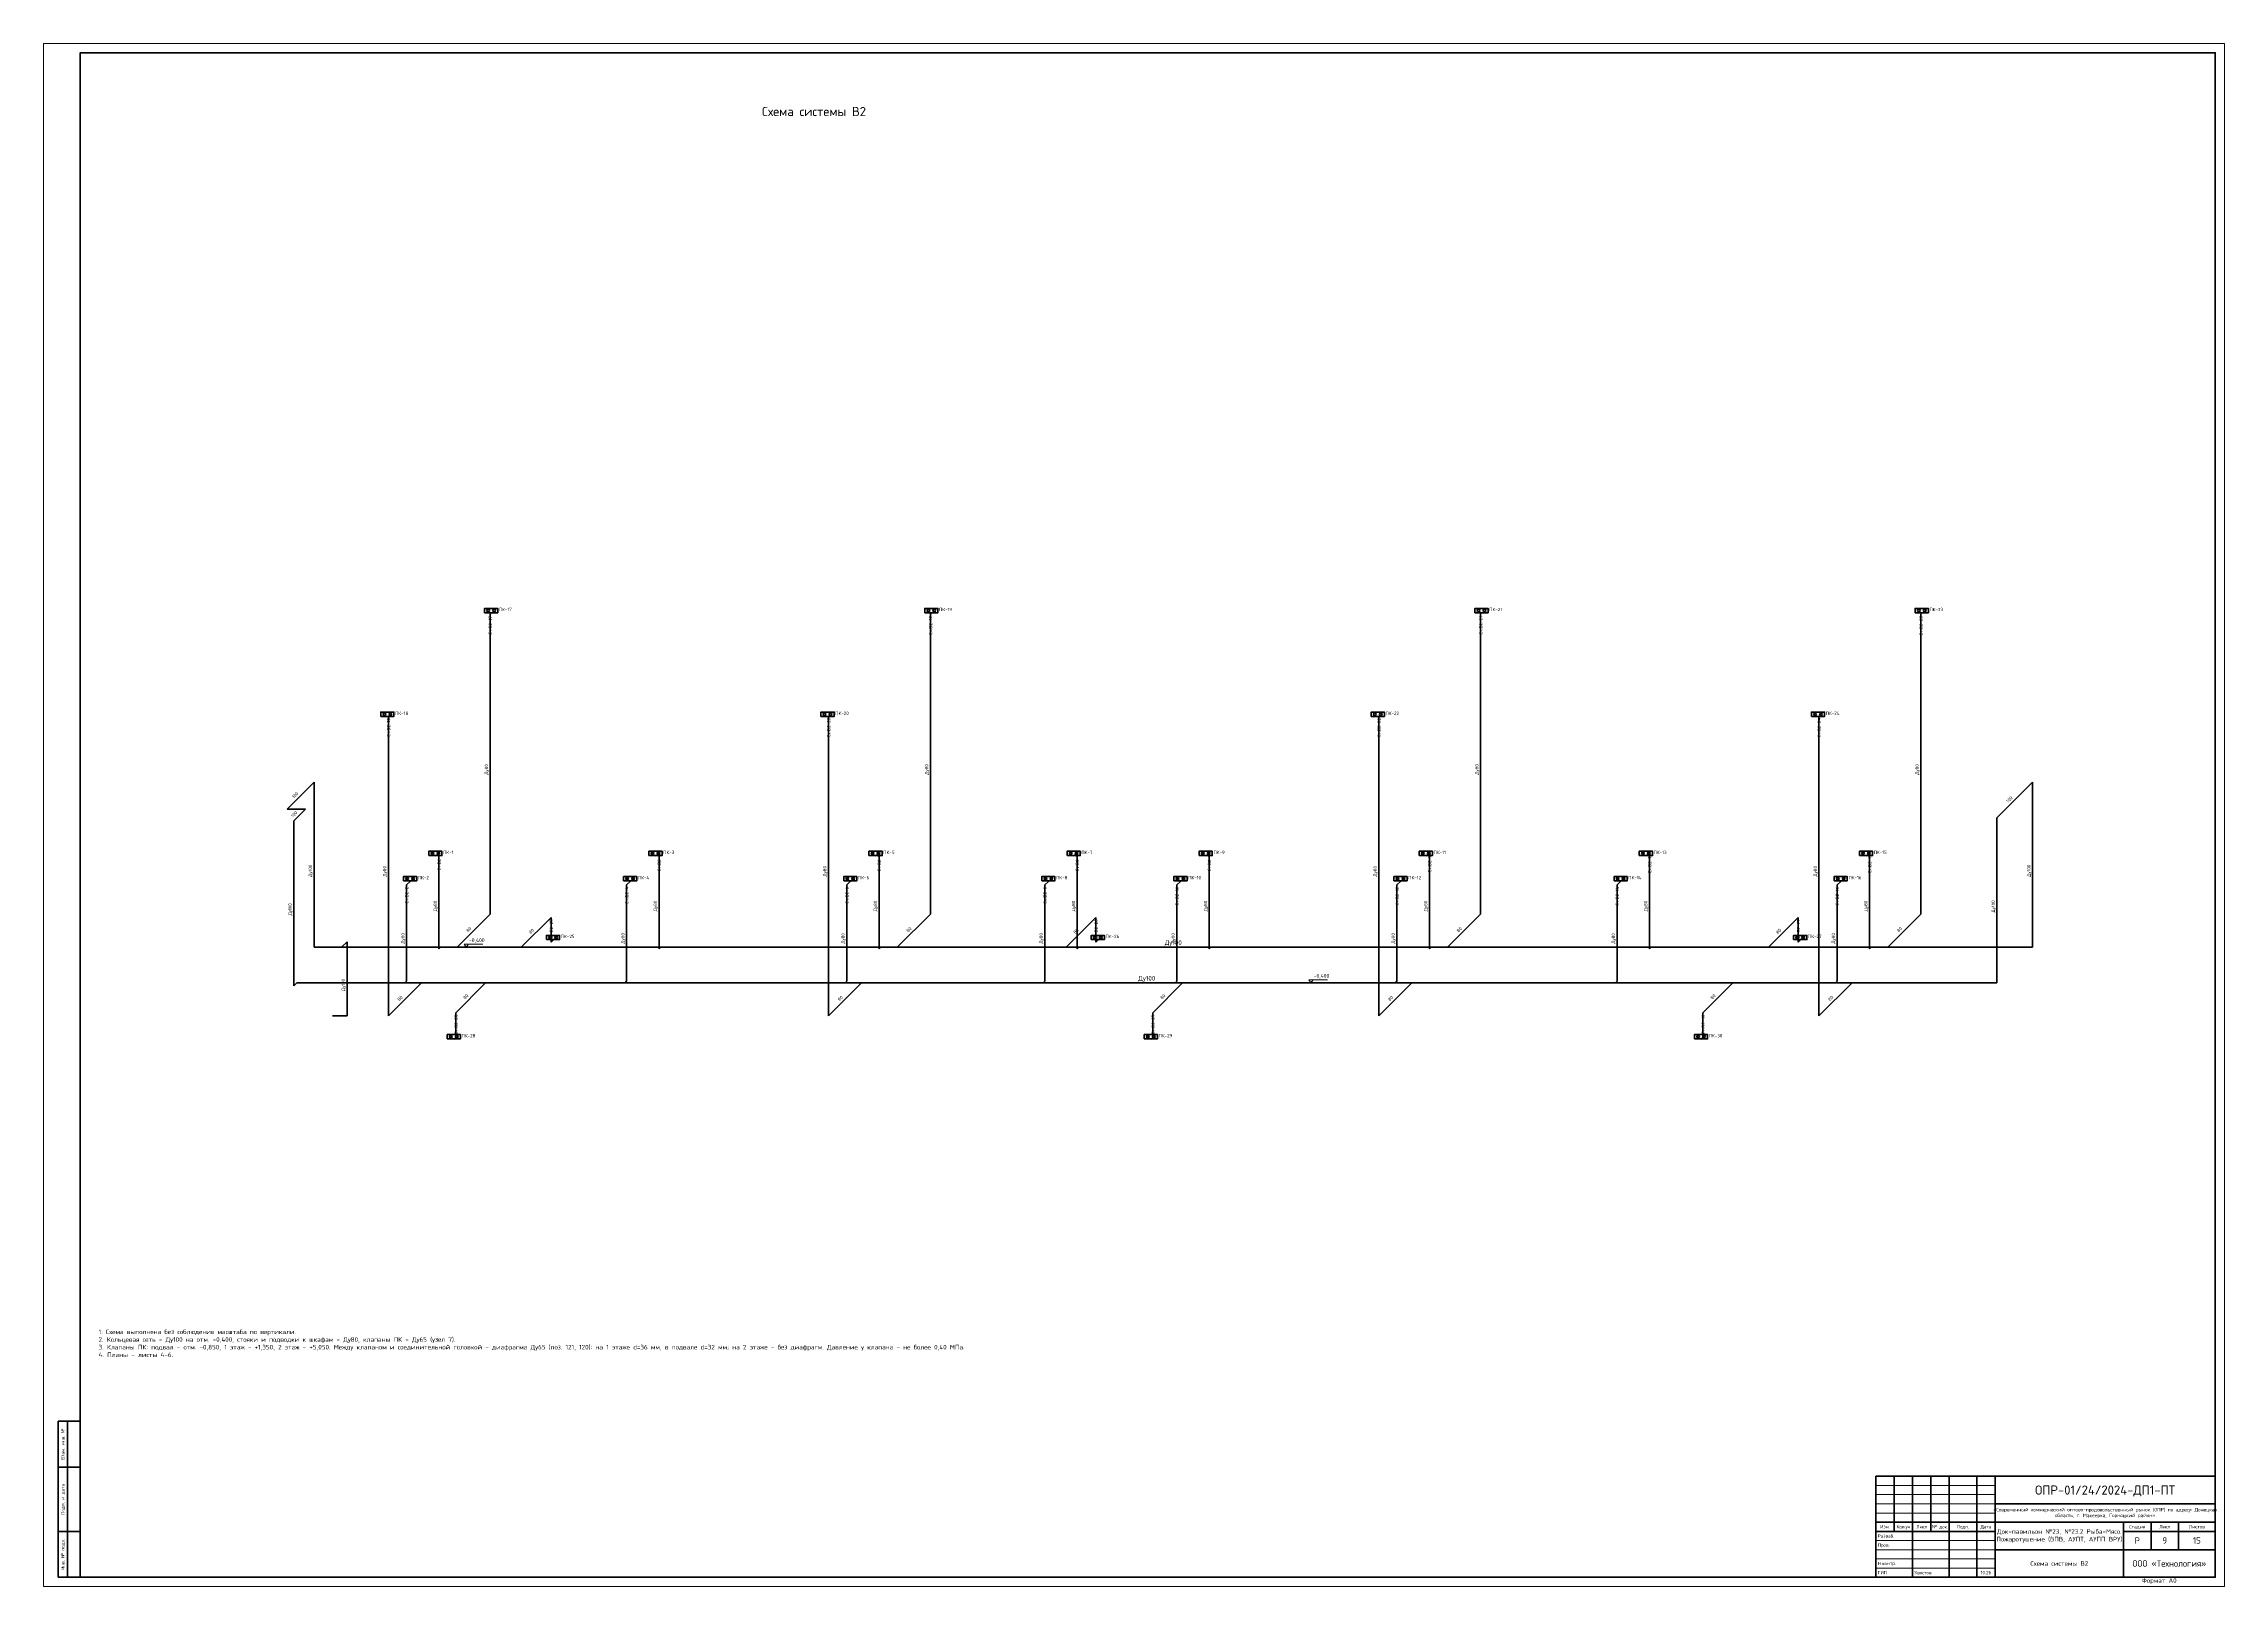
# Model space of a CAD drawing. Header units: millimetres. Extents: x 0 to 2118900, y -20000 to 84100.
# Drawn here: x 2000000 to 2118900, y 0 to 84100 of the extents above; entities that cross this region are included whole.
import ezdxf
from ezdxf.enums import TextEntityAlignment as Align

# ---------------------------------------------------------------- set-up
doc = ezdxf.new("R2010")
doc.units = ezdxf.units.MM
for name, color, linetype, lineweight in [('ПТ_В2', 3, 'Continuous', 50), ('ПТ_ПК', 30, 'Continuous', 35), ('ПТ_рамка', 7, 'Continuous', 50), ('ПТ_рамка_тонк', 7, 'Continuous', 18), ('ПТ_текст', 7, 'Continuous', 18)]:
    doc.layers.add(name, color=color, linetype=linetype, lineweight=lineweight)
doc.styles.add('ПТ', font='isocpeur.ttf')
doc.styles.add('ПТ_загл', font='isocpeur.ttf')

# ---------------------------------------------------------------- blocks, each defined once
blk = doc.blocks.new('PK2')
h = blk.add_hatch(color=7)
h.dxf.hatch_style = 1
h.paths.add_polyline_path([(-2.6, 1.3, 1), (-1, 1.3)])
h = blk.add_hatch(color=7)
h.dxf.hatch_style = 1
h.paths.add_polyline_path([(1, 1.3, 1), (2.6, 1.3)])
blk.add_lwpolyline([(-4, 0), (4, 0), (4, 2.6), (-4, 2.6)], close=True)
for centre in [(-1.8, 1.3), (1.8, 1.3)]:
    blk.add_circle(centre, 0.8)
blk = doc.blocks.new('ELEV')
blk.add_line((0, 1.6), (9, 1.6))
blk.add_lwpolyline([(0, 0), (-1.2, 1.6), (1.2, 1.6)], close=True)

msp = doc.modelspace()

# ---------------------------------------------------------------- linework, layer by layer
at = {"layer": 'ПТ_В2'}
for p, q in [((2024346.5, 52996.5), (2024399.5, 53049.5)), ((2024346.5, 36646.5), (2024346.5, 52996.5)), ((2048346.5, 52996.5), (2048399.5, 53049.5)), ((2048346.5, 36646.5), (2048346.5, 52996.5)), ((2078346.5, 52996.5), (2078399.5, 53049.5)), ((2078346.5, 36646.5), (2078346.5, 52996.5)), ((2102346.5, 52996.5), (2102399.5, 53049.5)), ((2102346.5, 36646.5), (2102346.5, 52996.5)), ((2018795.7, 47445.7), (2018742.6, 47392.6)), ((2018795.7, 31095.7), (2018795.7, 47445.7)), ((2042795.7, 47445.7), (2042742.6, 47392.6)), ((2042795.7, 31095.7), (2042795.7, 47445.7)), ((2072795.7, 47445.7), (2072742.6, 47392.6)), ((2072795.7, 31095.7), (2072795.7, 47445.7)), ((2096795.7, 47445.7), (2096742.6, 47392.6)), ((2096795.7, 31095.7), (2096795.7, 47445.7)), ((2014743.3, 43843.3), (2013276.1, 42376.1)), ((2014743.3, 34843.3), (2014743.3, 43843.3)), ((2108443.3, 43843.3), (2106498.8, 41898.8)), ((2108443.3, 34843.3), (2108443.3, 43843.3)), ((2013276.1, 42376.1), (2014276.1, 42376.1)), ((2014276.1, 42376.1), (2013639.7, 41739.7)), ((2013639.7, 41739.7), (2013639.7, 32739.7)), ((2106498.8, 41898.8), (2106498.8, 32898.8)), ((2021555, 40005), (2021360.5, 39810.5)), ((2021555, 34755), (2021555, 40005)), ((2033555, 40005), (2033360.5, 39810.5)), ((2033555, 34755), (2033555, 40005)), ((2045555, 40005), (2045360.5, 39810.5)), ((2045555, 34755), (2045555, 40005)), ((2056355, 40005), (2056160.5, 39810.5)), ((2056355, 34755), (2056355, 40005)), ((2063555, 40005), (2063360.5, 39810.5)), ((2063555, 34755), (2063555, 40005)), ((2075555, 40005), (2075360.5, 39810.5)), ((2075555, 34755), (2075555, 40005)), ((2087555, 40005), (2087360.5, 39810.5)), ((2087555, 34755), (2087555, 40005)), ((2099555, 40005), (2099360.5, 39810.5)), ((2099555, 34755), (2099555, 40005)), ((2019787.2, 38237.2), (2019981.6, 38431.6)), ((2019787.2, 32987.2), (2019787.2, 38237.2)), ((2031787.2, 38237.2), (2031981.6, 38431.6)), ((2031787.2, 32987.2), (2031787.2, 38237.2)), ((2043787.2, 38237.2), (2043981.6, 38431.6)), ((2043787.2, 32987.2), (2043787.2, 38237.2)), ((2054587.2, 38237.2), (2054781.6, 38431.6)), ((2054587.2, 32987.2), (2054587.2, 38237.2)), ((2061787.2, 38237.2), (2061981.6, 38431.6)), ((2061787.2, 32987.2), (2061787.2, 38237.2)), ((2073787.2, 38237.2), (2073981.6, 38431.6)), ((2073787.2, 32987.2), (2073787.2, 38237.2)), ((2085787.2, 38237.2), (2085981.6, 38431.6)), ((2085787.2, 32987.2), (2085787.2, 38237.2)), ((2097787.2, 38237.2), (2097981.6, 38431.6)), ((2097787.2, 32987.2), (2097787.2, 38237.2)), ((2022543.3, 34843.3), (2024346.5, 36646.5)), ((2026043.3, 34843.3), (2027669.7, 36469.7)), ((2027669.7, 36469.7), (2027669.7, 35119.7)), ((2046543.3, 34843.3), (2048346.5, 36646.5)), ((2055743.3, 34843.3), (2057369.7, 36469.7)), ((2057369.7, 36469.7), (2057369.7, 35119.7)), ((2076543.3, 34843.3), (2078346.5, 36646.5)), ((2094043.3, 34843.3), (2095669.7, 36469.7)), ((2095669.7, 36469.7), (2095669.7, 35119.7)), ((2100543.3, 34843.3), (2102346.5, 36646.5)), ((2014743.3, 34843.3), (2016243.3, 34843.3)), ((2016543.9, 35143.9), (2016243.3, 34843.3)), ((2016243.3, 34843.3), (2016843.3, 34843.3)), ((2016543.9, 31093.9), (2016543.9, 35143.9)), ((2016843.3, 34843.3), (2021643.3, 34843.3)), ((2021643.3, 34843.3), (2021555, 34755)), ((2021643.3, 34843.3), (2022543.3, 34843.3)), ((2022543.3, 34843.3), (2026043.3, 34843.3)), ((2026043.3, 34843.3), (2033643.3, 34843.3)), ((2027669.7, 35119.7), (2027775.8, 35225.8)), ((2033643.3, 34843.3), (2033555, 34755)), ((2033643.3, 34843.3), (2039043.3, 34843.3)), ((2039043.3, 34843.3), (2045643.3, 34843.3)), ((2045643.3, 34843.3), (2045555, 34755)), ((2045643.3, 34843.3), (2046543.3, 34843.3)), ((2046543.3, 34843.3), (2055743.3, 34843.3)), ((2055743.3, 34843.3), (2056443.3, 34843.3)), ((2056443.3, 34843.3), (2056355, 34755)), ((2056443.3, 34843.3), (2060043.3, 34843.3)), ((2057369.7, 35119.7), (2057475.8, 35225.8)), ((2060043.3, 34843.3), (2063643.3, 34843.3)), ((2063643.3, 34843.3), (2063555, 34755)), ((2063643.3, 34843.3), (2075643.3, 34843.3)), ((2075643.3, 34843.3), (2075555, 34755)), ((2075643.3, 34843.3), (2076543.3, 34843.3)), ((2076543.3, 34843.3), (2081043.3, 34843.3)), ((2081043.3, 34843.3), (2087643.3, 34843.3)), ((2087643.3, 34843.3), (2087555, 34755)), ((2087643.3, 34843.3), (2094043.3, 34843.3)), ((2094043.3, 34843.3), (2099643.3, 34843.3)), ((2095669.7, 35119.7), (2095775.8, 35225.8)), ((2099643.3, 34843.3), (2099555, 34755)), ((2099643.3, 34843.3), (2100543.3, 34843.3)), ((2100543.3, 34843.3), (2102043.3, 34843.3)), ((2102043.3, 34843.3), (2108443.3, 34843.3)), ((2013639.7, 32739.7), (2013798.8, 32898.8)), ((2013798.8, 32898.8), (2016098.8, 32898.8)), ((2016098.8, 32898.8), (2019698.8, 32898.8)), ((2020598.8, 32898.8), (2018795.7, 31095.7)), ((2019698.8, 32898.8), (2019787.2, 32987.2)), ((2019698.8, 32898.8), (2020598.8, 32898.8)), ((2020598.8, 32898.8), (2024098.8, 32898.8)), ((2024098.8, 32898.8), (2022472.5, 31272.5)), ((2024098.8, 32898.8), (2031698.8, 32898.8)), ((2031698.8, 32898.8), (2031787.2, 32987.2)), ((2031698.8, 32898.8), (2037098.8, 32898.8)), ((2037098.8, 32898.8), (2043698.8, 32898.8)), ((2044598.8, 32898.8), (2042795.7, 31095.7)), ((2043698.8, 32898.8), (2043787.2, 32987.2)), ((2043698.8, 32898.8), (2044598.8, 32898.8)), ((2044598.8, 32898.8), (2054498.8, 32898.8)), ((2054498.8, 32898.8), (2054587.2, 32987.2)), ((2054498.8, 32898.8), (2058098.8, 32898.8)), ((2058098.8, 32898.8), (2061698.8, 32898.8)), ((2062098.8, 32898.8), (2060472.5, 31272.5)), ((2061698.8, 32898.8), (2061787.2, 32987.2)), ((2061698.8, 32898.8), (2062098.8, 32898.8)), ((2062098.8, 32898.8), (2073698.8, 32898.8)), ((2074598.8, 32898.8), (2072795.7, 31095.7)), ((2073698.8, 32898.8), (2073787.2, 32987.2)), ((2073698.8, 32898.8), (2074598.8, 32898.8)), ((2074598.8, 32898.8), (2079098.8, 32898.8)), ((2079098.8, 32898.8), (2085698.8, 32898.8)), ((2085698.8, 32898.8), (2085787.2, 32987.2)), ((2085698.8, 32898.8), (2092098.8, 32898.8)), ((2092098.8, 32898.8), (2090472.5, 31272.5)), ((2092098.8, 32898.8), (2097698.8, 32898.8)), ((2098598.8, 32898.8), (2096795.7, 31095.7)), ((2097698.8, 32898.8), (2097787.2, 32987.2)), ((2097698.8, 32898.8), (2098598.8, 32898.8)), ((2098598.8, 32898.8), (2100098.8, 32898.8)), ((2100098.8, 32898.8), (2106498.8, 32898.8)), ((2015743.9, 31093.9), (2016543.9, 31093.9)), ((2022472.5, 31272.5), (2022472.5, 29922.5)), ((2060472.5, 31272.5), (2060472.5, 29922.5)), ((2090472.5, 31272.5), (2090472.5, 29922.5)), ((2022472.5, 29922.5), (2022366.4, 29816.4)), ((2060472.5, 29922.5), (2060366.4, 29816.4)), ((2090472.5, 29922.5), (2090366.4, 29816.4))]:
    msp.add_line(p, q, dxfattribs=at)
at = {"layer": 'ПТ_рамка', "lineweight": 50}
for p, q in [((2001300, 6500), (2001300, 9000)), ((2001300, 3000), (2001300, 6500)), ((2100900, 3000), (2100900, 6000)), ((2101900, 3000), (2101900, 6000)), ((2102900, 3000), (2102900, 6000)), ((2103900, 3000), (2103900, 6000)), ((2105400, 3000), (2105400, 6000)), ((2001300, 500), (2001300, 3000)), ((2099900, 3500), (2106400, 3500)), ((2099900, 3000), (2106400, 3000)), ((2101900, 500), (2101900, 3000)), ((2103900, 500), (2103900, 3000)), ((2105400, 500), (2105400, 3000)), ((2106400, 3500), (2118400, 3500)), ((2113400, 3000), (2118400, 3000)), ((2114900, 2000), (2114900, 3500)), ((2116400, 2000), (2116400, 3500))]:
    msp.add_line(p, q, dxfattribs=at)
at = {"layer": 'ПТ_рамка', "lineweight": 70}
for p, q in [((2106400, 500), (2106400, 6000)), ((2106400, 4500), (2118400, 4500)), ((2113400, 500), (2113400, 3500)), ((2106400, 2000), (2118400, 2000))]:
    msp.add_line(p, q, dxfattribs=at)
at = {"layer": 'ПТ_рамка', "lineweight": 18}
for p, q in [((2099900, 5500), (2106400, 5500)), ((2099900, 5000), (2106400, 5000)), ((2099900, 4500), (2106400, 4500)), ((2099900, 4000), (2106400, 4000)), ((2099900, 2500), (2106400, 2500)), ((2099900, 2000), (2106400, 2000)), ((2099900, 1500), (2106400, 1500)), ((2099900, 1000), (2106400, 1000))]:
    msp.add_line(p, q, dxfattribs=at)
at = {"layer": 'ПТ_рамка', "lineweight": 70}
for points in [[(2002000, 500), (2118400, 500), (2118400, 83600), (2002000, 83600)], [(2099900, 500), (2118400, 500), (2118400, 6000), (2099900, 6000)]]:
    msp.add_lwpolyline(points, close=True, dxfattribs=at)
at = {"layer": 'ПТ_рамка', "lineweight": 50}
for points in [[(2000800, 6500), (2002000, 6500), (2002000, 9000), (2000800, 9000)], [(2000800, 3000), (2002000, 3000), (2002000, 6500), (2000800, 6500)], [(2000800, 500), (2002000, 500), (2002000, 3000), (2000800, 3000)]]:
    msp.add_lwpolyline(points, close=True, dxfattribs=at)
at = {"layer": 'ПТ_рамка_тонк', "lineweight": 13}
msp.add_lwpolyline([(2000000, 0), (2118900, 0), (2118900, 84100), (2000000, 84100)], close=True, dxfattribs=at)

# ---------------------------------------------------------------- block references
at = {"layer": 'ПТ_ПК', "xscale": 90, "yscale": 90}
for p in [(2024399.5, 53079.5), (2048399.5, 53079.5), (2078399.5, 53079.5), (2102399.5, 53079.5), (2018742.6, 47422.6), (2042742.6, 47422.6), (2072742.6, 47422.6), (2096742.6, 47422.6), (2021360.5, 39840.5), (2033360.5, 39840.5), (2045360.5, 39840.5), (2056160.5, 39840.5), (2063360.5, 39840.5), (2075360.5, 39840.5), (2087360.5, 39840.5), (2099360.5, 39840.5), (2019981.6, 38461.6), (2031981.6, 38461.6), (2043981.6, 38461.6), (2054781.6, 38461.6), (2061981.6, 38461.6), (2073981.6, 38461.6), (2085981.6, 38461.6), (2097981.6, 38461.6), (2027775.8, 35255.8), (2057475.8, 35255.8), (2095775.8, 35255.8), (2022366.4, 29846.4), (2060366.4, 29846.4), (2090366.4, 29846.4)]:
    msp.add_blockref('PK2', p, dxfattribs=at)
at = {"layer": 'ПТ_текст', "xscale": 100, "yscale": 100}
for p in [(2023043.3, 34843.3), (2069098.8, 32898.8)]:
    msp.add_blockref('ELEV', p, dxfattribs=at)

# ---------------------------------------------------------------- texts
at = {"layer": 'ПТ_текст'}
for s, height, style, p in [('Схема системы В2', 500, 'ПТ_загл', (2042000, 80000)), ('Ду100', 250, 'ПТ', (2061593.3, 34893.3)), ('Ду100', 250, 'ПТ', (2060148.8, 32948.8))]:
    msp.add_text(s, height=height, dxfattribs=dict(at, style=style)).set_placement(p, align=Align.BOTTOM_CENTER)
at = {"layer": 'ПТ_текст', "style": 'ПТ'}
for s, p in [('Ст.В2-17', (2024266.5, 52896.5)), ('Ст.В2-19', (2048266.5, 52896.5)), ('Ст.В2-21', (2078266.5, 52896.5)), ('Ст.В2-23', (2102266.5, 52896.5)), ('Ст.В2-18', (2018715.7, 47345.7)), ('Ст.В2-20', (2042715.7, 47345.7)), ('Ст.В2-22', (2072715.7, 47345.7)), ('Ст.В2-24', (2096715.7, 47345.7)), ('Ст.В2-1', (2021475, 39905)), ('Ст.В2-3', (2033475, 39905)), ('Ст.В2-5', (2045475, 39905)), ('Ст.В2-7', (2056275, 39905)), ('Ст.В2-9', (2063475, 39905)), ('Ст.В2-11', (2075475, 39905)), ('Ст.В2-13', (2087475, 39905)), ('Ст.В2-15', (2099475, 39905)), ('Ст.В2-2', (2019707.2, 38137.2)), ('Ст.В2-4', (2031707.2, 38137.2)), ('Ст.В2-6', (2043707.2, 38137.2)), ('Ст.В2-8', (2054507.2, 38137.2)), ('Ст.В2-10', (2061707.2, 38137.2)), ('Ст.В2-12', (2073707.2, 38137.2)), ('Ст.В2-14', (2085707.2, 38137.2)), ('Ст.В2-16', (2097707.2, 38137.2)), ('Ст.В2-25', (2027589.7, 36369.7)), ('Ст.В2-26', (2057289.7, 36369.7)), ('Ст.В2-27', (2095589.7, 36369.7)), ('Ст.В2-28', (2022392.5, 31172.5)), ('Ст.В2-29', (2060392.5, 31172.5)), ('Ст.В2-30', (2090392.5, 31172.5))]:
    msp.add_text(s, height=180, rotation=90, dxfattribs=at).set_placement(p, align=Align.TOP_RIGHT)
for s, height, p in [('ПК-17', 180, (2024819.5, 53109.5)), ('ПК-19', 180, (2048819.5, 53109.5)), ('ПК-21', 180, (2078819.5, 53109.5)), ('ПК-23', 180, (2102819.5, 53109.5)), ('ПК-18', 180, (2019162.6, 47452.6)), ('ПК-20', 180, (2043162.6, 47452.6)), ('ПК-22', 180, (2073162.6, 47452.6)), ('ПК-24', 180, (2097162.6, 47452.6)), ('ПК-1', 180, (2021780.5, 39870.5)), ('ПК-3', 180, (2033780.5, 39870.5)), ('ПК-5', 180, (2045780.5, 39870.5)), ('ПК-7', 180, (2056580.5, 39870.5)), ('ПК-9', 180, (2063780.5, 39870.5)), ('ПК-11', 180, (2075780.5, 39870.5)), ('ПК-13', 180, (2087780.5, 39870.5)), ('ПК-15', 180, (2099780.5, 39870.5)), ('ПК-2', 180, (2020401.6, 38491.6)), ('ПК-4', 180, (2032401.6, 38491.6)), ('ПК-6', 180, (2044401.6, 38491.6)), ('ПК-8', 180, (2055201.6, 38491.6)), ('ПК-10', 180, (2062401.6, 38491.6)), ('ПК-12', 180, (2074401.6, 38491.6)), ('ПК-14', 180, (2086401.6, 38491.6)), ('ПК-16', 180, (2098401.6, 38491.6)), ('-0,400', 200, (2023193.3, 35063.3)), ('ПК-25', 180, (2028195.8, 35285.8)), ('ПК-26', 180, (2057895.8, 35285.8)), ('ПК-27', 180, (2096195.8, 35285.8)), ('-0,400', 200, (2069248.8, 33118.8)), ('ПК-28', 180, (2022786.4, 29876.4)), ('ПК-29', 180, (2060786.4, 29876.4)), ('ПК-30', 180, (2090786.4, 29876.4)), ('Формат A0', 250, (2114400, 120))]:
    msp.add_text(s, height=height, dxfattribs=at).set_placement(p, align=Align.BOTTOM_LEFT)
for s, rotation, p in [('Ду80', 90, (2024286.5, 44821.5)), ('Ду80', 90, (2048286.5, 44821.5)), ('Ду80', 90, (2078286.5, 44821.5)), ('Ду80', 90, (2102286.5, 44821.5)), ('100', 45, (2013949.7, 43169.7)), ('100', 45, (2107411.1, 42931.1)), ('100', 45, (2013897.9, 42117.9)), ('Ду100', 90, (2014683.3, 39343.3)), ('Ду80', 90, (2018735.7, 39270.7)), ('Ду80', 90, (2042735.7, 39270.7)), ('Ду80', 90, (2072735.7, 39270.7)), ('Ду80', 90, (2096735.7, 39270.7)), ('Ду100', 90, (2108383.3, 39343.3)), ('Ду100', 90, (2013579.7, 37239.7)), ('Ду80', 90, (2021495, 37380)), ('Ду80', 90, (2033495, 37380)), ('Ду80', 90, (2045495, 37380)), ('Ду80', 90, (2056295, 37380)), ('Ду80', 90, (2063495, 37380)), ('Ду80', 90, (2075495, 37380)), ('Ду80', 90, (2087495, 37380)), ('Ду80', 90, (2099495, 37380)), ('Ду100', 90, (2106438.8, 37398.8)), ('80', 45, (2023384.9, 35804.9)), ('80', 45, (2026796.5, 35716.5)), ('80', 45, (2047384.9, 35804.9)), ('80', 45, (2056496.5, 35716.5)), ('80', 45, (2077384.9, 35804.9)), ('80', 45, (2094796.5, 35716.5)), ('80', 45, (2101384.9, 35804.9)), ('Ду80', 90, (2019727.2, 35612.2)), ('Ду80', 90, (2031727.2, 35612.2)), ('Ду80', 90, (2043727.2, 35612.2)), ('Ду80', 90, (2054527.2, 35612.2)), ('Ду80', 90, (2061727.2, 35612.2)), ('Ду80', 90, (2073727.2, 35612.2)), ('Ду80', 90, (2085727.2, 35612.2)), ('Ду80', 90, (2097727.2, 35612.2)), ('Ду100', 90, (2016483.9, 33118.9)), ('80', 45, (2019637.2, 32057.2)), ('80', 45, (2023225.6, 32145.6)), ('80', 45, (2043637.2, 32057.2)), ('80', 45, (2061225.6, 32145.6)), ('80', 45, (2073637.2, 32057.2)), ('80', 45, (2091225.6, 32145.6)), ('80', 45, (2097637.2, 32057.2))]:
    msp.add_text(s, height=180, rotation=rotation, dxfattribs=at).set_placement(p, align=Align.BOTTOM_RIGHT)
for s, p in [('Взам. инв. №', (2001050, 7750)), ('Подп. и дата', (2001050, 4750)), ('Инв. № подл.', (2001050, 1750))]:
    msp.add_text(s, height=180, rotation=90, dxfattribs=at).set_placement(p, align=Align.MIDDLE_CENTER)
at = {"layer": 'ПТ_текст'}
for s, height, style, p in [('ОПР-01/24/2024-ДП1-ПТ', 500, 'ПТ_загл', (2112400, 5250)), ('Изм.', 180, 'ПТ', (2100400, 3250)), ('Кол.уч', 180, 'ПТ', (2101400, 3250)), ('Лист', 180, 'ПТ', (2102400, 3250)), ('№ док.', 180, 'ПТ', (2103400, 3250)), ('Подп.', 180, 'ПТ', (2104650, 3250)), ('Дата', 180, 'ПТ', (2105900, 3250)), ('Стадия', 180, 'ПТ', (2114150, 3250)), ('Р', 350, 'ПТ', (2114150, 2500)), ('Лист', 180, 'ПТ', (2115650, 3250)), ('9', 350, 'ПТ', (2115650, 2500)), ('Листов', 180, 'ПТ', (2117400, 3250)), ('15', 350, 'ПТ', (2117400, 2500)), ('ООО «Технология»', 350, 'ПТ', (2115900, 1250)), ('10.26', 180, 'ПТ', (2105900, 750))]:
    msp.add_text(s, height=height, dxfattribs=dict(at, style=style)).set_placement(p, align=Align.MIDDLE_CENTER)
at = {"layer": 'ПТ_текст', "style": 'ПТ'}
for s, p in [('Разраб.', (2100000, 2750)), ('Пров.', (2100000, 2250)), ('Н.контр.', (2100000, 1250)), ('ГИП', (2100000, 750)), ('Хвостов', (2102000, 750))]:
    msp.add_text(s, height=180, dxfattribs=at).set_placement(p, align=Align.MIDDLE_LEFT)
for s, insert, char_height, width, attachment_point in [('1. Схема выполнена без соблюдения масштаба по вертикали. \\P2. Кольцевая сеть - Ду100 на отм. -0,400, стояки и подводки к шкафам - Ду80, клапаны ПК - Ду65 (узел 7). \\P3. Клапаны ПК: подвал - отм. -0,850, 1 этаж - +1,350, 2 этаж - +5,050. Между клапаном и соединительной головкой - диафрагма Ду65 (поз. 121, 120): на 1 этаже d=36 мм, в подвале d=32 мм; на 2 этаже - без диафрагм. Давление у клапана - не более 0,40 МПа. \\P4. Планы - листы 4-6.', (2003000, 14000), 250, 60000, 1), ('«Современный коммерческий оптово-продовольственный рынок (ОПР) по адресу: Донецкая область, г. Макеевка, Горняцкий район»', (2112400, 4000), 190, 11600, 5), ('Док-павильон №23, №23.2 Рыба-Мясо. Пожаротушение (ВПВ, АУПТ, АУПП ВРУ)', (2109900, 2750), 250, 6600, 5), ('Схема системы В2', (2109900, 1250), 250, 6600, 5)]:
    msp.add_mtext(s, dxfattribs=dict(at, insert=insert, char_height=char_height, width=width, attachment_point=attachment_point))

doc.saveas('drawing.dxf')
